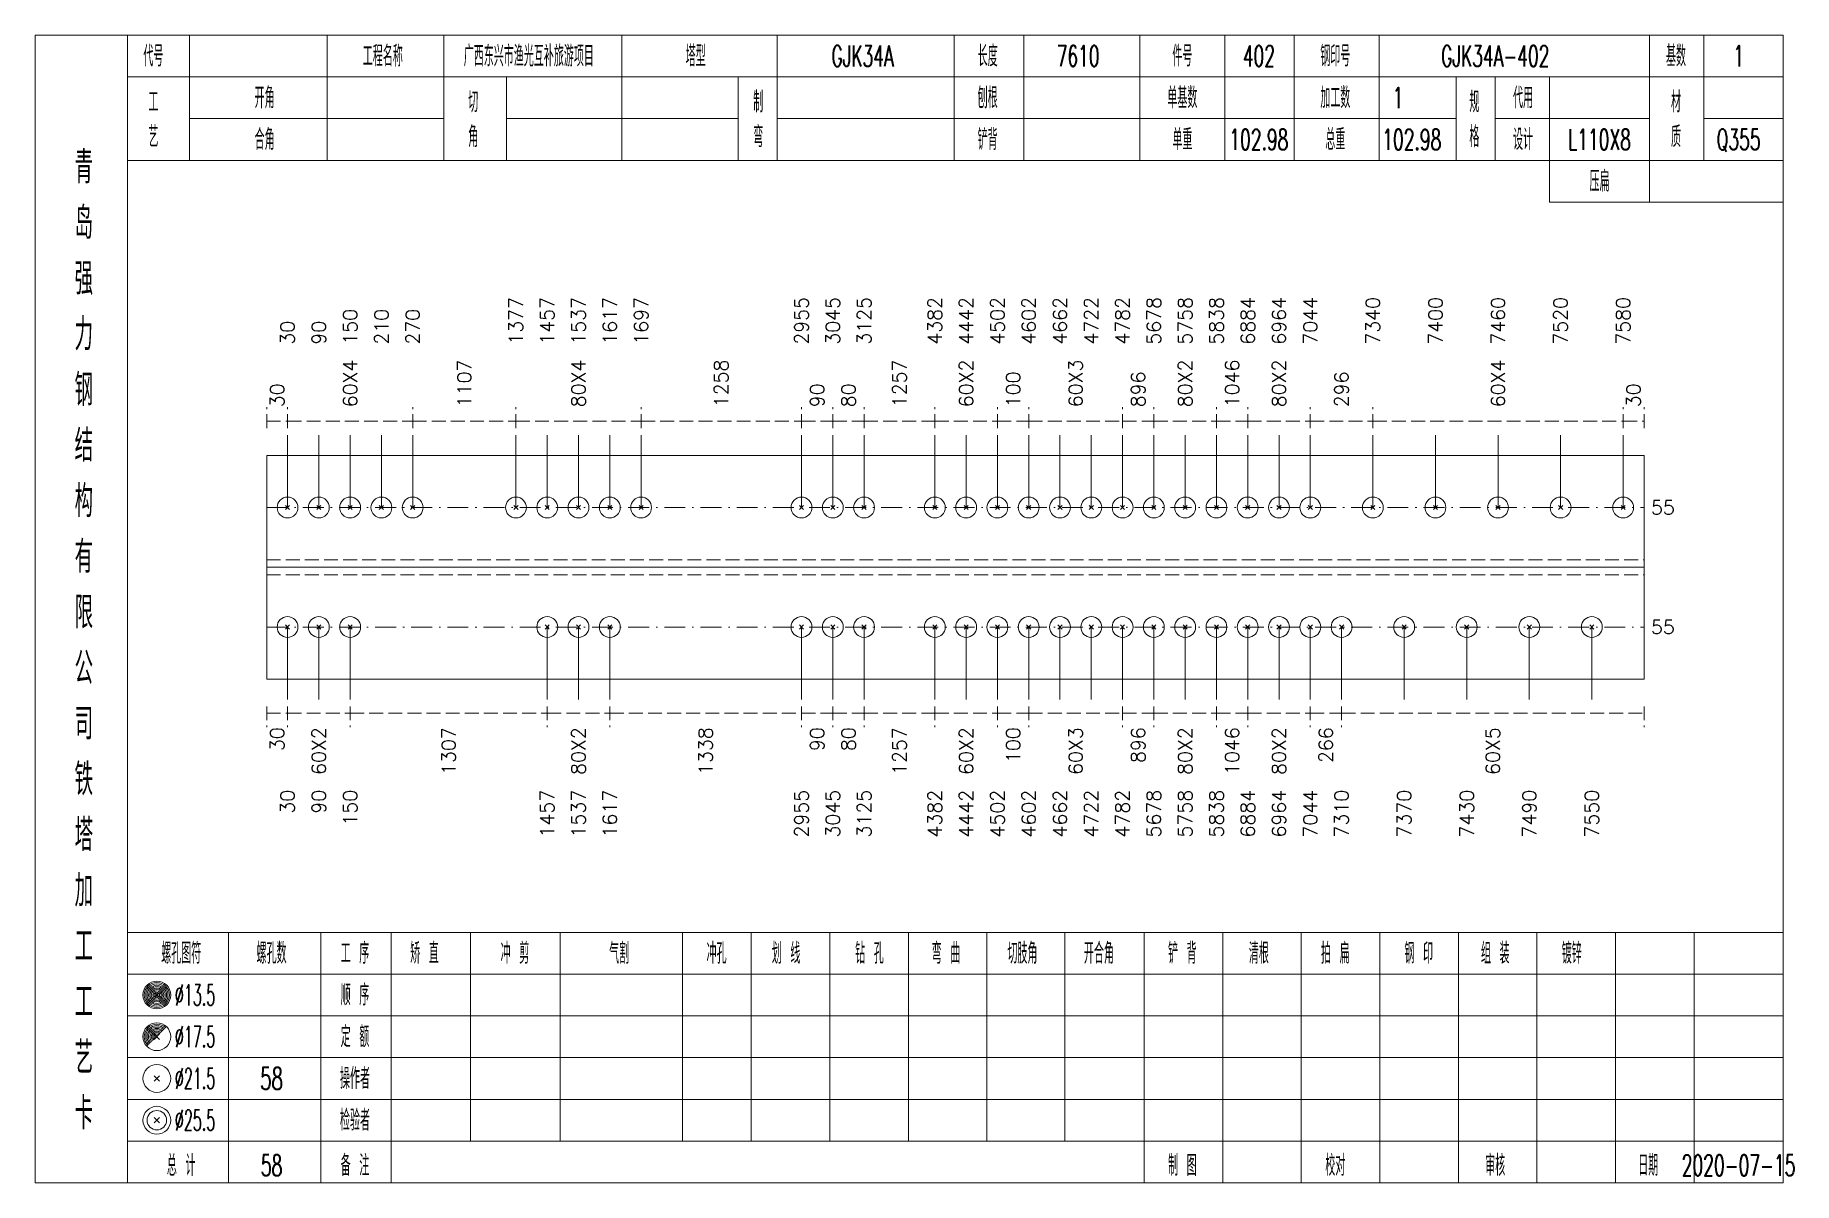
# Model space of a CAD drawing. Extents: x 0 to 2606, y -377 to 6479.
# Drawn here: x 2091.2 to 2344.1, y 5250 to 5415 of the extents above; entities that cross this region are included whole.
import ezdxf
from ezdxf.enums import TextEntityAlignment as Align

# ---------------------------------------------------------------- set-up
doc = ezdxf.new("R2010")
doc.units = 0
doc.header["$MEASUREMENT"] = 0
doc.linetypes.add('一点画线', pattern=[5.2, 3, -1, 0.2, -1])
doc.linetypes.add('虚线', pattern=[2.75, 2, -0.75])
doc.layers.get('0').update_dxf_attribs({"linetype": 'CONTINUOUS', "lineweight": 25})
doc.layers.add('1', color=7, linetype='CONTINUOUS', lineweight=25)
doc.layers.add('4', color=7, linetype='CONTINUOUS', lineweight=25)
doc.styles.get("Standard").update_dxf_attribs({"font": 'simplex.shx', "width": 0.7, "height": 3, "bigfont": 'gbhzfs.shx'})

msp = doc.modelspace()

# ---------------------------------------------------------------- texts
at = {"color": 7, "linetype": 'Continuous', "lineweight": 13}
for s, p in [('150', (2136.5, 5370.5)), ('210', (2141, 5370.5)), ('270', (2145.5, 5370.5)), ('1377', (2160.35, 5370.5)), ('1457', (2164.85, 5370.5)), ('1537', (2169.35, 5370.5)), ('1617', (2173.85, 5370.5)), ('1697', (2178.35, 5370.5)), ('2955', (2201.42, 5370.5)), ('3045', (2205.92, 5370.5)), ('3125', (2210.42, 5370.5)), ('4382', (2220.6, 5370.5)), ('4442', (2225.1, 5370.5)), ('4502', (2229.6, 5370.5)), ('4602', (2234.1, 5370.5)), ('4662', (2238.6, 5370.5)), ('4722', (2243.1, 5370.5)), ('4782', (2247.6, 5370.5)), ('5678', (2252.1, 5370.5)), ('5758', (2256.6, 5370.5)), ('5838', (2261.1, 5370.5)), ('6884', (2265.6, 5370.5)), ('6964', (2270.1, 5370.5)), ('7044', (2274.6, 5370.5)), ('7340', (2283.6, 5370.5)), ('7400', (2292.6, 5370.5)), ('7460', (2301.6, 5370.5)), ('7520', (2310.6, 5370.5)), ('7580', (2319.6, 5370.5)), ('30', (2127.5, 5370.5)), ('90', (2132, 5370.5))]:
    msp.add_text(s, height=2, rotation=90, dxfattribs=at).set_placement(p, align=Align.MIDDLE_LEFT)
at = {"color": 8, "linetype": 'Continuous', "lineweight": 9}
for s, p in [('60X4', (2136.5, 5361.5)), ('1107', (2152.92, 5361.5)), ('80X4', (2169.35, 5361.5)), ('1258', (2189.88, 5361.5)), ('1257', (2215.51, 5361.5)), ('60X2', (2225.1, 5361.5)), ('60X3', (2240.85, 5361.5)), ('80X2', (2256.6, 5361.5)), ('1046', (2263.35, 5361.5)), ('80X2', (2270.1, 5361.5)), ('60X4', (2301.6, 5361.5)), ('100', (2231.85, 5361.5)), ('896', (2249.85, 5361.5)), ('296', (2279.1, 5361.5)), ('30', (2126, 5361.5)), ('90', (2203.67, 5361.5)), ('80', (2208.17, 5361.5)), ('30', (2321.1, 5361.5))]:
    msp.add_text(s, height=2, rotation=90, dxfattribs=at).set_placement(p, align=Align.MIDDLE_LEFT)
at = {"color": 7, "linetype": 'Continuous', "lineweight": 13}
for p in [(2323.6, 5347.09), (2323.6, 5329.91)]:
    msp.add_text('55', height=2, dxfattribs=at).set_placement(p, align=Align.MIDDLE_LEFT)
at = {"color": 8, "linetype": 'Continuous', "lineweight": 9}
for s, p in [('30', (2126, 5315.5)), ('60X2', (2132, 5315.5)), ('1307', (2150.67, 5315.5)), ('80X2', (2169.35, 5315.5)), ('1338', (2187.63, 5315.5)), ('90', (2203.67, 5315.5)), ('80', (2208.17, 5315.5)), ('1257', (2215.51, 5315.5)), ('60X2', (2225.1, 5315.5)), ('100', (2231.85, 5315.5)), ('60X3', (2240.85, 5315.5)), ('896', (2249.85, 5315.5)), ('80X2', (2256.6, 5315.5)), ('1046', (2263.35, 5315.5)), ('80X2', (2270.1, 5315.5)), ('266', (2276.85, 5315.5)), ('60X5', (2300.85, 5315.5))]:
    msp.add_text(s, height=2, rotation=90, dxfattribs=at).set_placement(p, align=Align.MIDDLE_RIGHT)
at = {"layer": '1', "color": 7, "linetype": 'Continuous', "lineweight": 13}
for s, p in [('30', (2127.5, 5306.5)), ('90', (2132, 5306.5)), ('150', (2136.5, 5306.5)), ('1457', (2164.85, 5306.5)), ('1537', (2169.35, 5306.5)), ('1617', (2173.85, 5306.5)), ('2955', (2201.42, 5306.5)), ('3045', (2205.92, 5306.5)), ('3125', (2210.42, 5306.5)), ('4382', (2220.6, 5306.5)), ('4442', (2225.1, 5306.5)), ('4502', (2229.6, 5306.5)), ('4602', (2234.1, 5306.5)), ('4662', (2238.6, 5306.5)), ('4722', (2243.1, 5306.5)), ('4782', (2247.6, 5306.5)), ('5678', (2252.1, 5306.5)), ('5758', (2256.6, 5306.5)), ('5838', (2261.1, 5306.5)), ('6884', (2265.6, 5306.5)), ('6964', (2270.1, 5306.5)), ('7044', (2274.6, 5306.5)), ('7310', (2279.1, 5306.5)), ('7370', (2288.1, 5306.5)), ('7430', (2297.1, 5306.5)), ('7490', (2306.1, 5306.5)), ('7550', (2315.1, 5306.5))]:
    msp.add_text(s, height=2, rotation=90, dxfattribs=at).set_placement(p, align=Align.MIDDLE_RIGHT)
at = {"layer": '4', "color": 1, "linetype": 'Continuous', "lineweight": 13}
for s, height, width, p in [('代号', 3, 0.6, (2108.2, 5412)), ('工程名称', 3, 0.6, (2141.2, 5412)), ('广西东兴市渔光互补旅游项目', 3, 0.6, (2162.2, 5412)), ('塔型', 3, 0.6, (2186.2, 5412)), ('GJK34A', 3, 0.6, (2210.2, 5412)), ('长度', 3, 0.6, (2228.2, 5412)), ('7610', 3, 0.6, (2241.2, 5412)), ('件号', 3, 0.6, (2256.2, 5412)), ('402', 3, 0.6, (2267.2, 5412)), ('钢印号', 3, 0.6, (2278.2, 5412)), ('GJK34A-402', 3, 0.6, (2301.2, 5412)), ('基数', 3, 0.6, (2327.2, 5412)), ('1', 3, 0.6, (2336.2, 5412)), ('工', 3, 0.6, (2108.2, 5405.4)), ('开角', 3, 0.6, (2124.2, 5406)), ('切', 3, 0.6, (2154.2, 5405.4)), ('制', 3, 0.6, (2195.2, 5405.4)), ('刨根', 3, 0.6, (2228.2, 5406)), ('单基数', 3, 0.6, (2256.2, 5406)), ('加工数', 3, 0.6, (2278.2, 5406)), ('1', 3, 0.6, (2287.2, 5406)), ('规', 3, 0.6, (2298.2, 5405.4)), ('代用', 3, 0.6, (2305.2, 5406)), ('材', 3, 0.6, (2327.2, 5405.4)), ('艺', 3, 0.6, (2108.2, 5400.4)), ('合角', 3, 0.6, (2124.2, 5400)), ('角', 3, 0.6, (2154.2, 5400.4)), ('弯', 3, 0.6, (2195.2, 5400.4)), ('铲背', 3, 0.6, (2228.2, 5400)), ('单重', 3, 0.6, (2256.2, 5400)), ('102.98', 3, 0.6, (2267.2, 5400)), ('总重', 3, 0.6, (2278.2, 5400)), ('102.98', 3, 0.6, (2289.2, 5400)), ('格', 3, 0.6, (2298.2, 5400.4)), ('设计', 3, 0.6, (2305.2, 5400)), ('L110X8', 3, 0.6, (2316.2, 5400)), ('质', 3, 0.6, (2327.2, 5400.4)), ('Q355', 3, 0.6, (2336.2, 5400)), ('青', 4.6, 0.8, (2098.2, 5396)), ('压扁', 3, 0.6, (2316.2, 5394)), ('岛', 4.6, 0.8, (2098.2, 5388)), ('强', 4.6, 0.8, (2098.2, 5380)), ('力', 4.6, 0.8, (2098.2, 5372)), ('钢', 4.6, 0.8, (2098.2, 5364)), ('结', 4.6, 0.8, (2098.2, 5356)), ('构', 4.6, 0.8, (2098.2, 5348)), ('有', 4.6, 0.8, (2098.2, 5340)), ('限', 4.6, 0.8, (2098.2, 5332)), ('公', 4.6, 0.8, (2098.2, 5324)), ('司', 4.6, 0.8, (2098.2, 5316)), ('铁', 4.6, 0.8, (2098.2, 5308)), ('塔', 4.6, 0.8, (2098.2, 5300)), ('加', 4.6, 0.8, (2098.2, 5292)), ('工', 4.6, 0.8, (2098.2, 5284)), ('螺孔图符', 3, 0.6, (2112.2, 5283)), ('螺孔数', 3, 0.6, (2125.2, 5283)), ('工 序', 3, 0.6, (2137.2, 5283)), ('矫 直', 3, 0.6, (2147.2, 5283)), ('冲 剪', 3, 0.6, (2160.2, 5283)), ('气割', 3, 0.6, (2175.2, 5283)), ('冲孔', 3, 0.6, (2189.2, 5283)), ('划 线', 3, 0.6, (2199.2, 5283)), ('钻 孔', 3, 0.6, (2211.2, 5283)), ('弯 曲', 3, 0.6, (2222.2, 5283)), ('切肢角', 3, 0.6, (2233.2, 5283)), ('开合角', 3, 0.6, (2244.2, 5283)), ('铲 背', 3, 0.6, (2256.2, 5283)), ('清根', 3, 0.6, (2267.2, 5283)), ('拍 扁', 3, 0.6, (2278.2, 5283)), ('钢 印', 3, 0.6, (2290.2, 5283)), ('组 装', 3, 0.6, (2301.2, 5283)), ('镀锌', 3, 0.6, (2312.2, 5283)), ('工', 4.6, 0.8, (2098.2, 5276)), ('%%C13.5', 3, 0.5, (2114.2, 5277)), ('顺 序', 3, 0.6, (2137.2, 5277)), ('%%C17.5', 3, 0.5, (2114.2, 5271)), ('定 额', 3, 0.6, (2137.2, 5271)), ('艺', 4.6, 0.8, (2098.2, 5268)), ('%%C21.5', 3, 0.5, (2114.2, 5265)), ('58', 3.2, 0.6, (2125.2, 5265)), ('操作者', 3, 0.6, (2137.2, 5265)), ('卡', 4.6, 0.8, (2098.2, 5260)), ('%%C25.5', 3, 0.5, (2114.2, 5259)), ('检验者', 3, 0.6, (2137.2, 5259)), ('总 计', 3, 0.6, (2112.2, 5252.5)), ('58', 3, 0.6, (2125.2, 5252.5)), ('备 注', 3, 0.6, (2137.2, 5252.5)), ('制 图', 3, 0.6, (2256.2, 5252.5)), ('校对', 3, 0.6, (2278.2, 5252.5)), ('审核', 3, 0.6, (2301.2, 5252.5)), ('日期', 3, 0.6, (2323.2, 5252.5)), ('2020-07-15', 3, 0.6, (2336.2, 5252.5))]:
    msp.add_text(s, height=height, dxfattribs=dict(at, width=width)).set_placement(p, align=Align.MIDDLE_CENTER)

# ---------------------------------------------------------------- linework, layer by layer
at = {"color": 8, "linetype": '虚线', "lineweight": 9}
for p, q in [((2124.5, 5358.5), (2124.5, 5361.5)), ((2127.5, 5358.5), (2127.5, 5361.5)), ((2127.5, 5358.5), (2127.5, 5361.5)), ((2145.5, 5358.5), (2145.5, 5361.5)), ((2145.5, 5358.5), (2145.5, 5361.5)), ((2160.35, 5358.5), (2160.35, 5361.5)), ((2160.35, 5358.5), (2160.35, 5361.5)), ((2178.35, 5358.5), (2178.35, 5361.5)), ((2178.35, 5358.5), (2178.35, 5361.5)), ((2201.42, 5358.5), (2201.42, 5361.5)), ((2201.42, 5358.5), (2201.42, 5361.5)), ((2205.92, 5358.5), (2205.92, 5361.5)), ((2205.92, 5358.5), (2205.92, 5361.5)), ((2210.42, 5358.5), (2210.42, 5361.5)), ((2210.42, 5358.5), (2210.42, 5361.5)), ((2220.6, 5358.5), (2220.6, 5361.5)), ((2220.6, 5358.5), (2220.6, 5361.5)), ((2229.6, 5358.5), (2229.6, 5361.5)), ((2229.6, 5358.5), (2229.6, 5361.5)), ((2234.1, 5358.5), (2234.1, 5361.5)), ((2234.1, 5358.5), (2234.1, 5361.5)), ((2247.6, 5358.5), (2247.6, 5361.5)), ((2247.6, 5358.5), (2247.6, 5361.5)), ((2252.1, 5358.5), (2252.1, 5361.5)), ((2252.1, 5358.5), (2252.1, 5361.5)), ((2261.1, 5358.5), (2261.1, 5361.5)), ((2261.1, 5358.5), (2261.1, 5361.5)), ((2265.6, 5358.5), (2265.6, 5361.5)), ((2265.6, 5358.5), (2265.6, 5361.5)), ((2274.6, 5358.5), (2274.6, 5361.5)), ((2274.6, 5358.5), (2274.6, 5361.5)), ((2283.6, 5358.5), (2283.6, 5361.5)), ((2283.6, 5358.5), (2283.6, 5361.5)), ((2319.6, 5358.5), (2319.6, 5361.5)), ((2319.6, 5358.5), (2319.6, 5361.5)), ((2322.6, 5358.5), (2322.6, 5361.5)), ((2124.5, 5359.5), (2127.5, 5359.5)), ((2127.5, 5359.5), (2145.5, 5359.5)), ((2145.5, 5359.5), (2160.35, 5359.5)), ((2160.35, 5359.5), (2178.35, 5359.5)), ((2178.35, 5359.5), (2201.42, 5359.5)), ((2201.42, 5359.5), (2205.92, 5359.5)), ((2205.92, 5359.5), (2210.42, 5359.5)), ((2210.42, 5359.5), (2220.6, 5359.5)), ((2220.6, 5359.5), (2229.6, 5359.5)), ((2229.6, 5359.5), (2234.1, 5359.5)), ((2234.1, 5359.5), (2247.6, 5359.5)), ((2247.6, 5359.5), (2252.1, 5359.5)), ((2252.1, 5359.5), (2261.1, 5359.5)), ((2261.1, 5359.5), (2265.6, 5359.5)), ((2265.6, 5359.5), (2274.6, 5359.5)), ((2274.6, 5359.5), (2283.6, 5359.5)), ((2283.6, 5359.5), (2319.6, 5359.5)), ((2319.6, 5359.5), (2322.6, 5359.5)), ((2124.5, 5318.5), (2124.5, 5315.5)), ((2124.5, 5317.5), (2127.5, 5317.5)), ((2127.5, 5318.5), (2127.5, 5315.5)), ((2127.5, 5318.5), (2127.5, 5315.5)), ((2127.5, 5317.5), (2136.5, 5317.5)), ((2136.5, 5318.5), (2136.5, 5315.5)), ((2136.5, 5318.5), (2136.5, 5315.5)), ((2136.5, 5317.5), (2164.85, 5317.5)), ((2164.85, 5318.5), (2164.85, 5315.5)), ((2164.85, 5318.5), (2164.85, 5315.5)), ((2164.85, 5317.5), (2173.85, 5317.5)), ((2173.85, 5318.5), (2173.85, 5315.5)), ((2173.85, 5318.5), (2173.85, 5315.5)), ((2173.85, 5317.5), (2201.42, 5317.5)), ((2201.42, 5318.5), (2201.42, 5315.5)), ((2201.42, 5318.5), (2201.42, 5315.5)), ((2201.42, 5317.5), (2205.92, 5317.5)), ((2205.92, 5318.5), (2205.92, 5315.5)), ((2205.92, 5318.5), (2205.92, 5315.5)), ((2205.92, 5317.5), (2210.42, 5317.5)), ((2210.42, 5318.5), (2210.42, 5315.5)), ((2210.42, 5318.5), (2210.42, 5315.5)), ((2210.42, 5317.5), (2220.6, 5317.5)), ((2220.6, 5318.5), (2220.6, 5315.5)), ((2220.6, 5318.5), (2220.6, 5315.5)), ((2220.6, 5317.5), (2229.6, 5317.5)), ((2229.6, 5318.5), (2229.6, 5315.5)), ((2229.6, 5318.5), (2229.6, 5315.5)), ((2229.6, 5317.5), (2234.1, 5317.5)), ((2234.1, 5318.5), (2234.1, 5315.5)), ((2234.1, 5318.5), (2234.1, 5315.5)), ((2234.1, 5317.5), (2247.6, 5317.5)), ((2247.6, 5318.5), (2247.6, 5315.5)), ((2247.6, 5318.5), (2247.6, 5315.5)), ((2247.6, 5317.5), (2252.1, 5317.5)), ((2252.1, 5318.5), (2252.1, 5315.5)), ((2252.1, 5318.5), (2252.1, 5315.5)), ((2252.1, 5317.5), (2261.1, 5317.5)), ((2261.1, 5318.5), (2261.1, 5315.5)), ((2261.1, 5318.5), (2261.1, 5315.5)), ((2261.1, 5317.5), (2265.6, 5317.5)), ((2265.6, 5318.5), (2265.6, 5315.5)), ((2265.6, 5318.5), (2265.6, 5315.5)), ((2265.6, 5317.5), (2274.6, 5317.5)), ((2274.6, 5318.5), (2274.6, 5315.5)), ((2274.6, 5318.5), (2274.6, 5315.5)), ((2274.6, 5317.5), (2279.1, 5317.5)), ((2279.1, 5318.5), (2279.1, 5315.5)), ((2279.1, 5318.5), (2279.1, 5315.5)), ((2279.1, 5317.5), (2322.6, 5317.5)), ((2322.6, 5318.5), (2322.6, 5315.5))]:
    msp.add_line(p, q, dxfattribs=at)
at = {"color": 7, "linetype": 'Continuous', "lineweight": 13}
for p, q in [((2127.5, 5347.09), (2127.5, 5357.5)), ((2132, 5347.09), (2132, 5357.5)), ((2136.5, 5347.09), (2136.5, 5357.5)), ((2141, 5347.09), (2141, 5357.5)), ((2145.5, 5347.09), (2145.5, 5357.5)), ((2160.35, 5347.09), (2160.35, 5357.5)), ((2164.85, 5347.09), (2164.85, 5357.5)), ((2169.35, 5347.09), (2169.35, 5357.5)), ((2173.85, 5347.09), (2173.85, 5357.5)), ((2178.35, 5347.09), (2178.35, 5357.5)), ((2201.42, 5347.09), (2201.42, 5357.5)), ((2205.92, 5347.09), (2205.92, 5357.5)), ((2210.42, 5347.09), (2210.42, 5357.5)), ((2220.6, 5347.09), (2220.6, 5357.5)), ((2225.1, 5347.09), (2225.1, 5357.5)), ((2229.6, 5347.09), (2229.6, 5357.5)), ((2234.1, 5347.09), (2234.1, 5357.5)), ((2238.6, 5347.09), (2238.6, 5357.5)), ((2243.1, 5347.09), (2243.1, 5357.5)), ((2247.6, 5347.09), (2247.6, 5357.5)), ((2252.1, 5347.09), (2252.1, 5357.5)), ((2256.6, 5347.09), (2256.6, 5357.5)), ((2261.1, 5347.09), (2261.1, 5357.5)), ((2265.6, 5347.09), (2265.6, 5357.5)), ((2270.1, 5347.09), (2270.1, 5357.5)), ((2274.6, 5347.09), (2274.6, 5357.5)), ((2283.6, 5347.09), (2283.6, 5357.5)), ((2292.6, 5347.09), (2292.6, 5357.5)), ((2301.6, 5347.09), (2301.6, 5357.5)), ((2310.6, 5347.09), (2310.6, 5357.5)), ((2319.6, 5347.09), (2319.6, 5357.5)), ((2127.2, 5346.79), (2127.8, 5347.39)), ((2127.8, 5346.79), (2127.2, 5347.39)), ((2131.7, 5346.79), (2132.3, 5347.39)), ((2132.3, 5346.79), (2131.7, 5347.39)), ((2136.2, 5346.79), (2136.8, 5347.39)), ((2136.8, 5346.79), (2136.2, 5347.39)), ((2140.7, 5346.79), (2141.3, 5347.39)), ((2141.3, 5346.79), (2140.7, 5347.39)), ((2145.2, 5346.79), (2145.8, 5347.39)), ((2145.8, 5346.79), (2145.2, 5347.39)), ((2160.05, 5346.79), (2160.65, 5347.39)), ((2160.65, 5346.79), (2160.05, 5347.39)), ((2164.55, 5346.79), (2165.15, 5347.39)), ((2165.15, 5346.79), (2164.55, 5347.39)), ((2169.05, 5346.79), (2169.65, 5347.39)), ((2169.65, 5346.79), (2169.05, 5347.39)), ((2173.55, 5346.79), (2174.15, 5347.39)), ((2174.15, 5346.79), (2173.55, 5347.39)), ((2178.05, 5346.79), (2178.65, 5347.39)), ((2178.65, 5346.79), (2178.05, 5347.39)), ((2201.12, 5346.79), (2201.72, 5347.39)), ((2201.72, 5346.79), (2201.12, 5347.39)), ((2205.62, 5346.79), (2206.22, 5347.39)), ((2206.22, 5346.79), (2205.62, 5347.39)), ((2210.12, 5346.79), (2210.72, 5347.39)), ((2210.72, 5346.79), (2210.12, 5347.39)), ((2220.3, 5346.79), (2220.9, 5347.39)), ((2220.9, 5346.79), (2220.3, 5347.39)), ((2224.8, 5346.79), (2225.4, 5347.39)), ((2225.4, 5346.79), (2224.8, 5347.39)), ((2229.3, 5346.79), (2229.9, 5347.39)), ((2229.9, 5346.79), (2229.3, 5347.39)), ((2233.8, 5346.79), (2234.4, 5347.39)), ((2234.4, 5346.79), (2233.8, 5347.39)), ((2238.3, 5346.79), (2238.9, 5347.39)), ((2238.9, 5346.79), (2238.3, 5347.39)), ((2242.8, 5346.79), (2243.4, 5347.39)), ((2243.4, 5346.79), (2242.8, 5347.39)), ((2247.3, 5346.79), (2247.9, 5347.39)), ((2247.9, 5346.79), (2247.3, 5347.39)), ((2251.8, 5346.79), (2252.4, 5347.39)), ((2252.4, 5346.79), (2251.8, 5347.39)), ((2256.3, 5346.79), (2256.9, 5347.39)), ((2256.9, 5346.79), (2256.3, 5347.39)), ((2260.8, 5346.79), (2261.4, 5347.39)), ((2261.4, 5346.79), (2260.8, 5347.39)), ((2265.3, 5346.79), (2265.9, 5347.39)), ((2265.9, 5346.79), (2265.3, 5347.39)), ((2269.8, 5346.79), (2270.4, 5347.39)), ((2270.4, 5346.79), (2269.8, 5347.39)), ((2274.3, 5346.79), (2274.9, 5347.39)), ((2274.9, 5346.79), (2274.3, 5347.39)), ((2283.3, 5346.79), (2283.9, 5347.39)), ((2283.9, 5346.79), (2283.3, 5347.39)), ((2292.3, 5346.79), (2292.9, 5347.39)), ((2292.9, 5346.79), (2292.3, 5347.39)), ((2301.3, 5346.79), (2301.9, 5347.39)), ((2301.9, 5346.79), (2301.3, 5347.39)), ((2310.3, 5346.79), (2310.9, 5347.39)), ((2310.9, 5346.79), (2310.3, 5347.39)), ((2319.3, 5346.79), (2319.9, 5347.39)), ((2319.9, 5346.79), (2319.3, 5347.39)), ((2127.5, 5329.91), (2127.5, 5319.5)), ((2132, 5329.91), (2132, 5319.5)), ((2136.5, 5329.91), (2136.5, 5319.5)), ((2164.85, 5329.91), (2164.85, 5319.5)), ((2169.35, 5329.91), (2169.35, 5319.5)), ((2173.85, 5329.91), (2173.85, 5319.5)), ((2201.42, 5329.91), (2201.42, 5319.5)), ((2205.92, 5329.91), (2205.92, 5319.5)), ((2210.42, 5329.91), (2210.42, 5319.5)), ((2220.6, 5329.91), (2220.6, 5319.5)), ((2225.1, 5329.91), (2225.1, 5319.5)), ((2229.6, 5329.91), (2229.6, 5319.5)), ((2234.1, 5329.91), (2234.1, 5319.5)), ((2238.6, 5329.91), (2238.6, 5319.5)), ((2243.1, 5329.91), (2243.1, 5319.5)), ((2247.6, 5329.91), (2247.6, 5319.5)), ((2252.1, 5329.91), (2252.1, 5319.5)), ((2256.6, 5329.91), (2256.6, 5319.5)), ((2261.1, 5329.91), (2261.1, 5319.5)), ((2265.6, 5329.91), (2265.6, 5319.5)), ((2270.1, 5329.91), (2270.1, 5319.5)), ((2274.6, 5329.91), (2274.6, 5319.5)), ((2279.1, 5329.91), (2279.1, 5319.5)), ((2288.1, 5329.91), (2288.1, 5319.5)), ((2297.1, 5329.91), (2297.1, 5319.5)), ((2306.1, 5329.91), (2306.1, 5319.5)), ((2315.1, 5329.91), (2315.1, 5319.5))]:
    msp.add_line(p, q, dxfattribs=at)
at = {"color": 7, "linetype": 'Continuous', "lineweight": 18}
for p, q in [((2124.5, 5354.59), (2124.5, 5322.41)), ((2124.5, 5354.59), (2322.6, 5354.59)), ((2322.6, 5354.59), (2322.6, 5322.41)), ((2124.5, 5338.5), (2322.6, 5338.5))]:
    msp.add_line(p, q, dxfattribs=at)
at = {"color": 3, "linetype": '一点画线', "lineweight": 13}
for p, q in [((2124.5, 5347.09), (2322.6, 5347.09)), ((2124.5, 5329.91), (2322.6, 5329.91))]:
    msp.add_line(p, q, dxfattribs=at)
at = {"color": 1, "linetype": '虚线', "lineweight": 18}
for p, q in [((2124.5, 5339.59), (2322.6, 5339.59)), ((2124.5, 5337.41), (2322.6, 5337.41))]:
    msp.add_line(p, q, dxfattribs=at)
at = {"color": 7, "linetype": 'Continuous', "lineweight": 13}
for centre in [(2127.5, 5347.09), (2132, 5347.09), (2136.5, 5347.09), (2141, 5347.09), (2145.5, 5347.09), (2160.35, 5347.09), (2164.85, 5347.09), (2169.35, 5347.09), (2173.85, 5347.09), (2178.35, 5347.09), (2201.42, 5347.09), (2205.92, 5347.09), (2210.42, 5347.09), (2220.6, 5347.09), (2225.1, 5347.09), (2229.6, 5347.09), (2234.1, 5347.09), (2238.6, 5347.09), (2243.1, 5347.09), (2247.6, 5347.09), (2252.1, 5347.09), (2256.6, 5347.09), (2261.1, 5347.09), (2265.6, 5347.09), (2270.1, 5347.09), (2274.6, 5347.09), (2283.6, 5347.09), (2292.6, 5347.09), (2301.6, 5347.09), (2310.6, 5347.09), (2319.6, 5347.09)]:
    msp.add_circle(centre, 1.5, dxfattribs=at)
at = {"layer": '1', "color": 7, "linetype": 'Continuous', "lineweight": 13}
for p, q in [((2127.2, 5329.61), (2127.8, 5330.21)), ((2127.8, 5329.61), (2127.2, 5330.21)), ((2131.7, 5329.61), (2132.3, 5330.21)), ((2132.3, 5329.61), (2131.7, 5330.21)), ((2136.2, 5329.61), (2136.8, 5330.21)), ((2136.8, 5329.61), (2136.2, 5330.21)), ((2164.55, 5329.61), (2165.15, 5330.21)), ((2165.15, 5329.61), (2164.55, 5330.21)), ((2169.05, 5329.61), (2169.65, 5330.21)), ((2169.65, 5329.61), (2169.05, 5330.21)), ((2173.55, 5329.61), (2174.15, 5330.21)), ((2174.15, 5329.61), (2173.55, 5330.21)), ((2201.12, 5329.61), (2201.72, 5330.21)), ((2201.72, 5329.61), (2201.12, 5330.21)), ((2205.62, 5329.61), (2206.22, 5330.21)), ((2206.22, 5329.61), (2205.62, 5330.21)), ((2210.12, 5329.61), (2210.72, 5330.21)), ((2210.72, 5329.61), (2210.12, 5330.21)), ((2220.3, 5329.61), (2220.9, 5330.21)), ((2220.9, 5329.61), (2220.3, 5330.21)), ((2224.8, 5329.61), (2225.4, 5330.21)), ((2225.4, 5329.61), (2224.8, 5330.21)), ((2229.3, 5329.61), (2229.9, 5330.21)), ((2229.9, 5329.61), (2229.3, 5330.21)), ((2233.8, 5329.61), (2234.4, 5330.21)), ((2234.4, 5329.61), (2233.8, 5330.21)), ((2238.3, 5329.61), (2238.9, 5330.21)), ((2238.9, 5329.61), (2238.3, 5330.21)), ((2242.8, 5329.61), (2243.4, 5330.21)), ((2243.4, 5329.61), (2242.8, 5330.21)), ((2247.3, 5329.61), (2247.9, 5330.21)), ((2247.9, 5329.61), (2247.3, 5330.21)), ((2251.8, 5329.61), (2252.4, 5330.21)), ((2252.4, 5329.61), (2251.8, 5330.21)), ((2256.3, 5329.61), (2256.9, 5330.21)), ((2256.9, 5329.61), (2256.3, 5330.21)), ((2260.8, 5329.61), (2261.4, 5330.21)), ((2261.4, 5329.61), (2260.8, 5330.21)), ((2265.3, 5329.61), (2265.9, 5330.21)), ((2265.9, 5329.61), (2265.3, 5330.21)), ((2269.8, 5329.61), (2270.4, 5330.21)), ((2270.4, 5329.61), (2269.8, 5330.21)), ((2274.3, 5329.61), (2274.9, 5330.21)), ((2274.9, 5329.61), (2274.3, 5330.21)), ((2278.8, 5329.61), (2279.4, 5330.21)), ((2279.4, 5329.61), (2278.8, 5330.21)), ((2287.8, 5329.61), (2288.4, 5330.21)), ((2288.4, 5329.61), (2287.8, 5330.21)), ((2296.8, 5329.61), (2297.4, 5330.21)), ((2297.4, 5329.61), (2296.8, 5330.21)), ((2305.8, 5329.61), (2306.4, 5330.21)), ((2306.4, 5329.61), (2305.8, 5330.21)), ((2314.8, 5329.61), (2315.4, 5330.21)), ((2315.4, 5329.61), (2314.8, 5330.21))]:
    msp.add_line(p, q, dxfattribs=at)
at = {"layer": '1', "color": 7, "linetype": 'Continuous', "lineweight": 18}
msp.add_line((2124.5, 5322.41), (2322.6, 5322.41), dxfattribs=at)
at = {"layer": '1', "color": 7, "linetype": 'Continuous', "lineweight": 13}
for centre in [(2127.5, 5329.91), (2132, 5329.91), (2136.5, 5329.91), (2164.85, 5329.91), (2169.35, 5329.91), (2173.85, 5329.91), (2201.42, 5329.91), (2205.92, 5329.91), (2210.42, 5329.91), (2220.6, 5329.91), (2225.1, 5329.91), (2229.6, 5329.91), (2234.1, 5329.91), (2238.6, 5329.91), (2243.1, 5329.91), (2247.6, 5329.91), (2252.1, 5329.91), (2256.6, 5329.91), (2261.1, 5329.91), (2265.6, 5329.91), (2270.1, 5329.91), (2274.6, 5329.91), (2279.1, 5329.91), (2288.1, 5329.91), (2297.1, 5329.91), (2306.1, 5329.91), (2315.1, 5329.91)]:
    msp.add_circle(centre, 1.5, dxfattribs=at)
at = {"layer": '4', "color": 1, "linetype": 'Continuous', "lineweight": 18}
for p, q in [((2104.5, 5250), (2104.5, 5415)), ((2113.4, 5397), (2113.4, 5415)), ((2133.2, 5397), (2133.2, 5415)), ((2150, 5397), (2150, 5415)), ((2175.6, 5397), (2175.6, 5415)), ((2197.9, 5397), (2197.9, 5415)), ((2223.4, 5397), (2223.4, 5415)), ((2233.4, 5397), (2233.4, 5415)), ((2250.1, 5397), (2250.1, 5415)), ((2262.3, 5397), (2262.3, 5415)), ((2272.3, 5397), (2272.3, 5415)), ((2284.5, 5397), (2284.5, 5415)), ((2323.4, 5391), (2323.4, 5415)), ((2331.2, 5397), (2331.2, 5415)), ((2104.5, 5409), (2342.6, 5409)), ((2159, 5397), (2159, 5409)), ((2192.3, 5397), (2192.3, 5409)), ((2295.6, 5397), (2295.6, 5409)), ((2301.2, 5397), (2301.2, 5409)), ((2309, 5391), (2309, 5409)), ((2113.4, 5403), (2150, 5403)), ((2159, 5403), (2192.3, 5403)), ((2197.9, 5403), (2295.6, 5403)), ((2301.2, 5403), (2323.4, 5403)), ((2331.2, 5403), (2342.6, 5403)), ((2104.5, 5397), (2342.6, 5397)), ((2309, 5391), (2342.6, 5391)), ((2104.5, 5286), (2342.6, 5286)), ((2119, 5250), (2119, 5286)), ((2132.3, 5250), (2132.3, 5286)), ((2142.4, 5250), (2142.4, 5286)), ((2153.8, 5256), (2153.8, 5286)), ((2166.7, 5256), (2166.7, 5286)), ((2184.3, 5256), (2184.3, 5286)), ((2194.2, 5256), (2194.2, 5286)), ((2205.5, 5256), (2205.5, 5286)), ((2216.8, 5256), (2216.8, 5286)), ((2228.1, 5256), (2228.1, 5286)), ((2239.3, 5256), (2239.3, 5286)), ((2250.7, 5256), (2250.7, 5286)), ((2262, 5256), (2262, 5286)), ((2273.3, 5256), (2273.3, 5286)), ((2284.6, 5256), (2284.6, 5286)), ((2295.9, 5256), (2295.9, 5286)), ((2307.2, 5256), (2307.2, 5286)), ((2318.5, 5256), (2318.5, 5286)), ((2329.8, 5256), (2329.8, 5286)), ((2104.5, 5280), (2342.6, 5280)), ((2104.5, 5274), (2342.6, 5274)), ((2104.5, 5268), (2342.6, 5268)), ((2104.5, 5262), (2342.6, 5262)), ((2104.5, 5256), (2342.6, 5256)), ((2250.7, 5250), (2250.7, 5256)), ((2262, 5250), (2262, 5256)), ((2273.3, 5250), (2273.3, 5256)), ((2284.6, 5250), (2284.6, 5256)), ((2295.9, 5250), (2295.9, 5256)), ((2307.2, 5250), (2307.2, 5256)), ((2318.5, 5250), (2318.5, 5256)), ((2329.8, 5250), (2329.8, 5256))]:
    msp.add_line(p, q, dxfattribs=at)
at = {"layer": '4', "color": 7, "linetype": 'Continuous', "lineweight": 13}
for p, q in [((2108.5, 5276.8), (2108.9, 5277.2)), ((2108.9, 5276.8), (2108.5, 5277.2)), ((2108.3, 5264.6), (2109.1, 5265.4)), ((2109.1, 5264.6), (2108.3, 5265.4)), ((2108.3, 5258.6), (2109.1, 5259.4)), ((2109.1, 5258.6), (2108.3, 5259.4))]:
    msp.add_line(p, q, dxfattribs=at)
at = {"layer": '4', "color": 7, "linetype": 'Continuous', "lineweight": 0}
for p, q in [((2108.3, 5270.6), (2109.1, 5271.4)), ((2108.3, 5271.4), (2109.1, 5270.6))]:
    msp.add_line(p, q, dxfattribs=at)
at = {"layer": '4', "color": 1, "linetype": 'Continuous', "lineweight": 18}
msp.add_lwpolyline([(2091.2, 5415), (2091.2, 5250), (2342.6, 5250), (2342.6, 5415)], close=True, dxfattribs=at)
at = {"layer": '4', "color": 7, "linetype": 'Continuous', "lineweight": 13}
for centre, radius in [((2108.7, 5277), 2), ((2108.7, 5277), 1.8), ((2108.7, 5277), 1.6), ((2108.7, 5277), 1.4), ((2108.7, 5277), 1.2), ((2108.7, 5277), 1), ((2108.7, 5277), 0.8), ((2108.7, 5277), 0.6), ((2108.7, 5277), 0.4), ((2108.7, 5277), 0.2), ((2108.7, 5271), 2), ((2108.7, 5265), 2), ((2108.7, 5259), 2), ((2108.7, 5259), 1.4)]:
    msp.add_circle(centre, radius, dxfattribs=at)
for radius in [1.8, 1.6, 1.4, 1.2, 1, 0.8, 0.6, 0.4, 0.2]:
    msp.add_arc((2108.7, 5271), radius, 45, 225, dxfattribs=at)

msp.set_redraw_order([(e.dxf.handle, doc.entitydb.next_handle()) for e in msp.query("TEXT MTEXT ATTDEF DIMENSION ARC_DIMENSION")])  # texts and dimensions are drawn at this point

doc.saveas('drawing.dxf')
